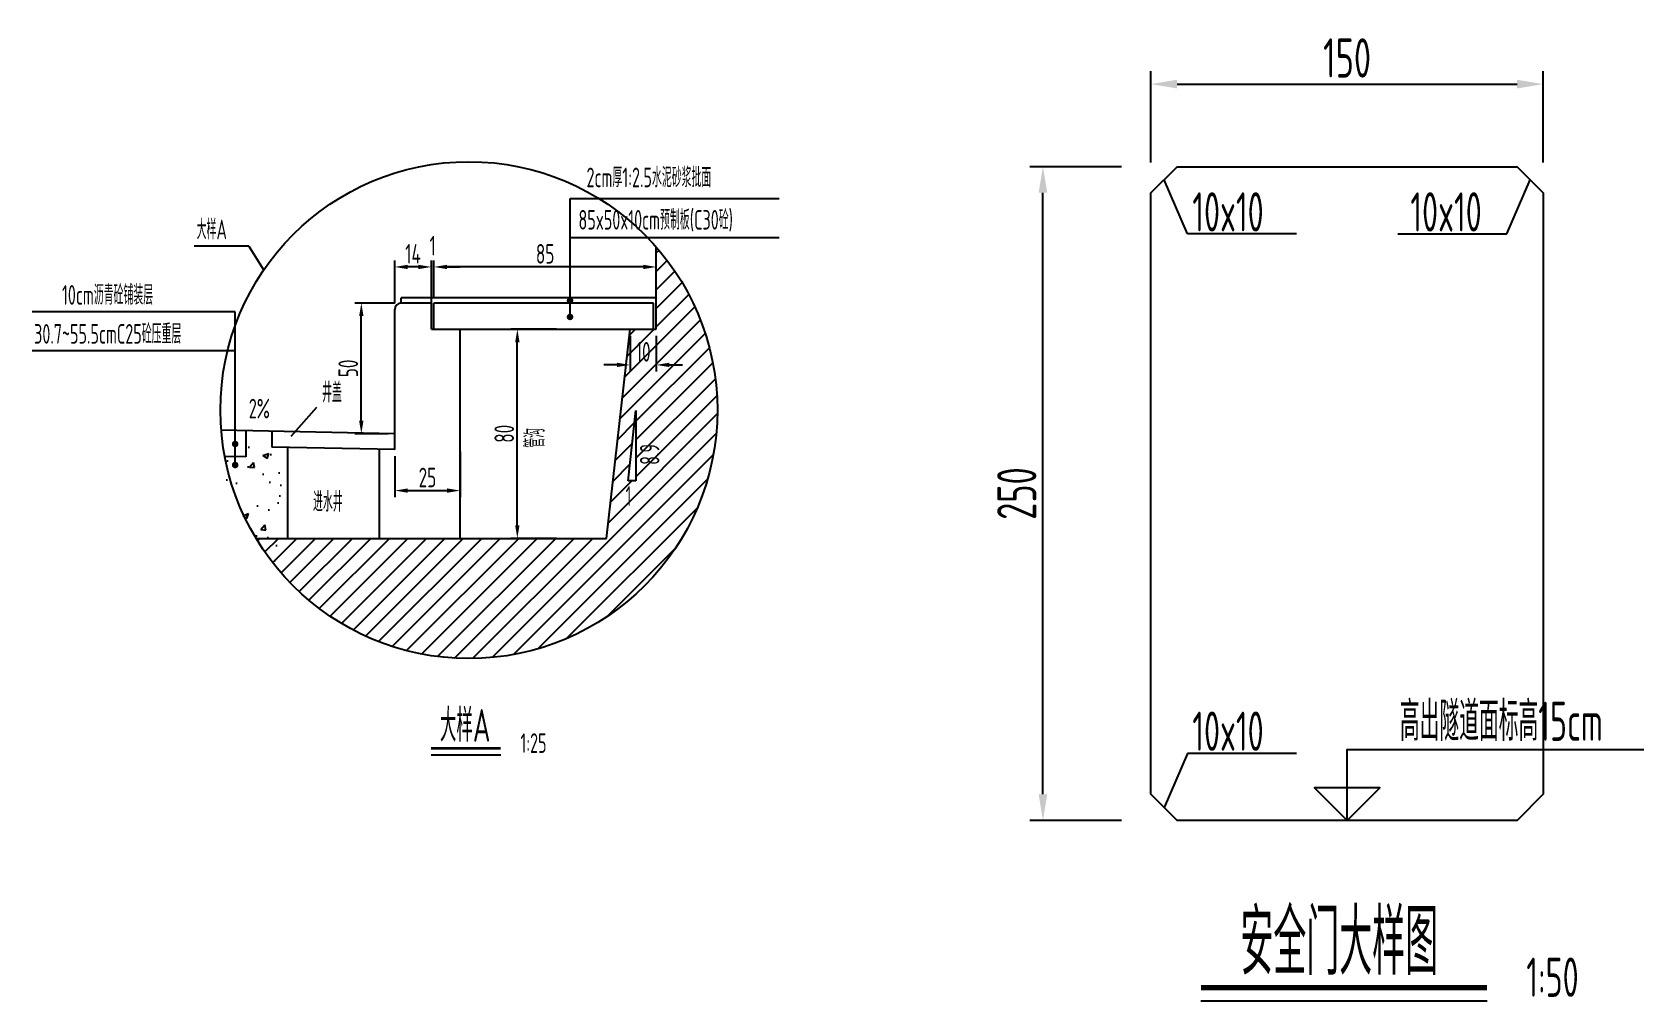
# Model space of a CAD drawing. Header units: millimetres. Extents: x -29538 to 115583, y -232866 to 15404.
# Drawn here: x -5543 to -4927, y 1940 to 2310 of the extents above; entities that cross this region are included whole.
import ezdxf
from ezdxf.enums import TextEntityAlignment as Align

# ---------------------------------------------------------------- set-up
doc = ezdxf.new("R2010")
doc.units = ezdxf.units.MM
doc.header["$LTSCALE"] = 10
doc.header["$MEASUREMENT"] = 0
for name, color, linetype in [('填充', 8, 'Continuous'), ('文字', 7, 'Continuous'), ('次轮廓线', 7, 'Continuous'), ('轮廓线', 1, 'Continuous')]:
    doc.layers.add(name, color=color, linetype=linetype)
doc.styles.get("Standard").update_dxf_attribs({"font": 'gbenor.shx', "width": 0.75, "bigfont": 'gbcbig.shx'})
doc.dimstyles.new('25', dxfattribs={"dimscale": 2.5, "dimtxt": 3, "dimasz": 2, "dimexe": 1, "dimexo": 1, "dimgap": 0.5, "dimtad": 1, "dimdec": 1, "dimdsep": 46, "dimtxsty": 'Standard', "dimcen": 0.5, "dimadec": 0, "dimazin": 0, "dimtfac": 1, "dimtdec": 1, "dimtofl": 0, "dimtmove": 2, "dimatfit": 3, "dimfxl": 0, "dimtolj": 1, "dimtzin": 0, "dimarcsym": 0})
doc.dimstyles.new('50', dxfattribs={"dimscale": 5, "dimtxt": 3, "dimasz": 2, "dimexe": 1, "dimexo": 1, "dimgap": 0.5, "dimtad": 1, "dimdec": 1, "dimdsep": 46, "dimtxsty": 'Standard', "dimcen": 0.5, "dimadec": 0, "dimazin": 0, "dimtfac": 1, "dimtdec": 1, "dimtofl": 0, "dimtmove": 2, "dimatfit": 3, "dimfxl": 0, "dimtolj": 1, "dimtzin": 0, "dimarcsym": 0})

msp = doc.modelspace()

# ---------------------------------------------------------------- texts
at = {"width": 0.7}
for p in [(-5099.73, 2234.2), (-5016.35, 2234.2), (-5099.73, 2035.63)]:
    msp.add_text('10x10', height=15, dxfattribs=at).set_placement(p)
msp.add_text('高出隧道面标高15cm', height=15, dxfattribs=at).set_placement((-4981.54, 2046.93), align=Align.MIDDLE_CENTER)
at = {"layer": '文字', "width": 0.7}
for s, height, p in [('2cm厚1:2.5水泥砂浆批面', 7.5, (-5331.36, 2251.13)), ('85x50x10cm预制板(C30砼)', 7.5, (-5334.44, 2234.93)), ('大样A', 7.5, (-5480.43, 2231.22)), ('10cm沥青砼铺装层', 7.5, (-5531.92, 2206.21)), ('30.7~55.5cmC25砼压重层', 7.5, (-5542.59, 2191.31)), ('井盖', 7.5, (-5432.46, 2168.91)), ('2%', 7.5, (-5460.49, 2162.75)), ('进水井', 7.5, (-5435.94, 2127.09)), ('1', 7.5, (-5316.41, 2129.31)), ('1:25', 7.5, (-5356.64, 2034.83)), ('1:50', 15, (-4972.02, 1941.56))]:
    msp.add_text(s, height=height, dxfattribs=at).set_placement(p)
for s, p in [('管沟', (-5347.41, 2151.51)), ('8.9', (-5303.45, 2144.99))]:
    msp.add_text(s, height=7.5, rotation=90, dxfattribs=at).set_placement(p)
for s, height, p in [('大样A', 12.5, (-5377.76, 2046.02)), ('安全门大样图', 25, (-5043.55, 1963.93))]:
    msp.add_text(s, height=height, dxfattribs=at).set_placement(p, align=Align.MIDDLE)

# ---------------------------------------------------------------- blocks, each defined once
blk = doc.blocks.new('*D68')
at = {"color": 0, "lineweight": -2}
for p, q in [((-5389.69, 2209.36), (-5389.69, 2223.16)), ((-5309.69, 2220.66), (-5384.69, 2220.66)), ((-5304.69, 2211.36), (-5304.69, 2223.16))]:
    blk.add_line(p, q, dxfattribs=at)
at = {"color": 0}
for points in [[(-5384.69, 2221.49), (-5384.69, 2219.82), (-5389.69, 2220.66)], [(-5309.69, 2221.49), (-5309.69, 2219.82), (-5304.69, 2220.66)]]:
    blk.add_solid(points, dxfattribs=at)
at = {"layer": 'Defpoints', "color": 0}
for p in [(-5389.69, 2220.66), (-5389.69, 2206.86), (-5304.69, 2208.86)]:
    blk.add_point(p, dxfattribs=at)
at = {"color": 0, "insert": (-5347.19, 2225.66), "char_height": 7.5, "attachment_point": 5}
blk.add_mtext('\\A1;85', dxfattribs=at)
blk = doc.blocks.new('*D69')
at = {"color": 0, "lineweight": -2}
for p, q in [((-5395.69, 2220.66), (-5400.69, 2220.66)), ((-5390.69, 2209.36), (-5390.69, 2223.16)), ((-5389.69, 2209.36), (-5389.69, 2223.16)), ((-5384.69, 2220.66), (-5379.69, 2220.66))]:
    blk.add_line(p, q, dxfattribs=at)
at = {"color": 0}
for points in [[(-5395.69, 2221.49), (-5395.69, 2219.82), (-5390.69, 2220.66)], [(-5384.69, 2221.49), (-5384.69, 2219.82), (-5389.69, 2220.66)]]:
    blk.add_solid(points, dxfattribs=at)
at = {"layer": 'Defpoints', "color": 0}
for p in [(-5390.69, 2220.66), (-5390.69, 2206.86), (-5389.69, 2206.86)]:
    blk.add_point(p, dxfattribs=at)
at = {"color": 0, "insert": (-5390.19, 2228.78), "char_height": 7.5, "attachment_point": 5}
blk.add_mtext('\\A1;1', dxfattribs=at)
blk = doc.blocks.new('*D70')
at = {"color": 0, "lineweight": -2}
for p, q in [((-5404.69, 2206.86), (-5404.69, 2223.16)), ((-5395.69, 2220.66), (-5399.69, 2220.66)), ((-5390.69, 2206.86), (-5390.69, 2223.16))]:
    blk.add_line(p, q, dxfattribs=at)
at = {"color": 0}
for points in [[(-5399.69, 2221.49), (-5399.69, 2219.82), (-5404.69, 2220.66)], [(-5395.69, 2221.49), (-5395.69, 2219.82), (-5390.69, 2220.66)]]:
    blk.add_solid(points, dxfattribs=at)
at = {"layer": 'Defpoints', "color": 0}
for p in [(-5404.69, 2220.66), (-5404.69, 2204.36), (-5390.69, 2204.36)]:
    blk.add_point(p, dxfattribs=at)
at = {"color": 0, "insert": (-5397.69, 2225.66), "char_height": 7.5, "attachment_point": 5}
blk.add_mtext('\\A1;14', dxfattribs=at)
blk = doc.blocks.new('*D71')
at = {"color": 0, "lineweight": -2}
for p, q in [((-5314.69, 2194.36), (-5314.69, 2180.7)), ((-5304.69, 2194.36), (-5304.69, 2180.7)), ((-5319.69, 2183.2), (-5324.69, 2183.2)), ((-5299.69, 2183.2), (-5294.69, 2183.2))]:
    blk.add_line(p, q, dxfattribs=at)
at = {"color": 0}
for points in [[(-5319.69, 2184.04), (-5319.69, 2182.37), (-5314.69, 2183.2)], [(-5299.69, 2184.04), (-5299.69, 2182.37), (-5304.69, 2183.2)]]:
    blk.add_solid(points, dxfattribs=at)
at = {"layer": 'Defpoints', "color": 0}
for p in [(-5314.69, 2196.86), (-5304.69, 2196.86), (-5314.69, 2183.2)]:
    blk.add_point(p, dxfattribs=at)
at = {"color": 0, "insert": (-5309.69, 2188.2), "char_height": 7.5, "attachment_point": 5}
blk.add_mtext('\\A1;10', dxfattribs=at)
blk = doc.blocks.new('*D72')
at = {"color": 0, "lineweight": -2}
for p, q in [((-5404.69, 2148.36), (-5404.69, 2132.64)), ((-5379.69, 2150.14), (-5379.69, 2132.64)), ((-5399.69, 2135.14), (-5384.69, 2135.14))]:
    blk.add_line(p, q, dxfattribs=at)
at = {"color": 0}
for points in [[(-5399.69, 2135.97), (-5399.69, 2134.31), (-5404.69, 2135.14)], [(-5384.69, 2135.97), (-5384.69, 2134.31), (-5379.69, 2135.14)]]:
    blk.add_solid(points, dxfattribs=at)
at = {"layer": 'Defpoints', "color": 0}
for p in [(-5379.69, 2196.86), (-5404.69, 2150.86), (-5379.69, 2135.14)]:
    blk.add_point(p, dxfattribs=at)
at = {"color": 0, "insert": (-5392.19, 2140.14), "char_height": 7.5, "attachment_point": 5}
blk.add_mtext('\\A1;25', dxfattribs=at)
blk = doc.blocks.new('*D73')
at = {"color": 0, "lineweight": -2}
for p, q in [((-5342.82, 2196.86), (-5360.32, 2196.86)), ((-5357.82, 2121.86), (-5357.82, 2191.86)), ((-5342.82, 2116.86), (-5360.32, 2116.86))]:
    blk.add_line(p, q, dxfattribs=at)
at = {"color": 0}
for points in [[(-5358.65, 2191.86), (-5356.98, 2191.86), (-5357.82, 2196.86)], [(-5358.65, 2121.86), (-5356.98, 2121.86), (-5357.82, 2116.86)]]:
    blk.add_solid(points, dxfattribs=at)
at = {"layer": 'Defpoints', "color": 0}
for p in [(-5357.82, 2196.86), (-5314.69, 2196.86), (-5323.68, 2116.86)]:
    blk.add_point(p, dxfattribs=at)
at = {"color": 0, "insert": (-5362.82, 2156.86), "char_height": 7.5, "attachment_point": 5, "rotation": 90}
blk.add_mtext('\\A1;80', dxfattribs=at)
blk = doc.blocks.new('*D74')
at = {"color": 0, "lineweight": -2}
for p, q in [((-5404.69, 2206.86), (-5419.97, 2206.86)), ((-5417.47, 2161.86), (-5417.47, 2201.86)), ((-5407.19, 2156.86), (-5419.97, 2156.86))]:
    blk.add_line(p, q, dxfattribs=at)
at = {"color": 0}
for points in [[(-5418.31, 2201.86), (-5416.64, 2201.86), (-5417.47, 2206.86)], [(-5418.31, 2161.86), (-5416.64, 2161.86), (-5417.47, 2156.86)]]:
    blk.add_solid(points, dxfattribs=at)
at = {"layer": 'Defpoints', "color": 0}
for p in [(-5417.47, 2206.86), (-5402.19, 2206.86), (-5404.69, 2156.86)]:
    blk.add_point(p, dxfattribs=at)
at = {"color": 0, "insert": (-5422.47, 2181.86), "char_height": 7.5, "attachment_point": 5, "rotation": 90}
blk.add_mtext('\\A1;50', dxfattribs=at)
blk = doc.blocks.new('*D184')
at = {"color": 0, "lineweight": -2}
for p, q in [((-5126.84, 2259), (-5161.84, 2259)), ((-5156.84, 2019), (-5156.84, 2249)), ((-5126.84, 2009), (-5161.84, 2009))]:
    blk.add_line(p, q, dxfattribs=at)
at = {"color": 0}
for points in [[(-5158.5, 2249), (-5155.17, 2249), (-5156.84, 2259)], [(-5158.5, 2019), (-5155.17, 2019), (-5156.84, 2009)]]:
    blk.add_solid(points, dxfattribs=at)
at = {"layer": 'Defpoints', "color": 0}
for p in [(-5156.84, 2259), (-5040.54, 2259), (-5040.54, 2009)]:
    blk.add_point(p, dxfattribs=at)
at = {"color": 0, "insert": (-5166.84, 2134), "char_height": 15, "attachment_point": 5, "rotation": 90}
blk.add_mtext('\\A1;250', dxfattribs=at)
blk = doc.blocks.new('*D185')
at = {"color": 0, "lineweight": -2}
for p, q in [((-5115.54, 2260.56), (-5115.54, 2295.56)), ((-4965.54, 2260.56), (-4965.54, 2295.56)), ((-5105.54, 2290.56), (-4975.54, 2290.56))]:
    blk.add_line(p, q, dxfattribs=at)
at = {"color": 0}
for points in [[(-5105.54, 2292.23), (-5105.54, 2288.9), (-5115.54, 2290.56)], [(-4975.54, 2292.23), (-4975.54, 2288.9), (-4965.54, 2290.56)]]:
    blk.add_solid(points, dxfattribs=at)
at = {"layer": 'Defpoints', "color": 0}
for p in [(-4965.54, 2290.56), (-5115.54, 2249), (-4965.54, 2249)]:
    blk.add_point(p, dxfattribs=at)
at = {"color": 0, "insert": (-5040.54, 2300.56), "char_height": 15, "attachment_point": 5}
blk.add_mtext('\\A1;150', dxfattribs=at)

# ---------------------------------------------------------------- dimensions: what is measured, and where the dimension line sits
for base, p1, p2, dimstyle, picture, middle in [((-4965.54, 2290.56), (-5115.54, 2249), (-4965.54, 2249), '50', '*D185', (-5040.54, 2300.56)), ((-5390.69, 2220.66), (-5389.69, 2206.86), (-5390.69, 2206.86), '25', '*D69', (-5390.19, 2228.78)), ((-5404.69, 2220.66), (-5390.69, 2204.36), (-5404.69, 2204.36), '25', '*D70', (-5397.69, 2225.66)), ((-5389.69, 2220.66), (-5304.69, 2208.86), (-5389.69, 2206.86), '25', '*D68', (-5347.19, 2225.66)), ((-5379.69, 2135.14), (-5404.69, 2150.86), (-5379.69, 2196.86), '25', '*D72', (-5392.19, 2140.14)), ((-5314.69, 2183.2), (-5304.69, 2196.86), (-5314.69, 2196.86), '25', '*D71', (-5309.69, 2188.2))]:
    dim = msp.add_linear_dim(base=base, p1=p1, p2=p2, dimstyle=dimstyle)
    dim.commit()
    dim.dimension.update_dxf_attribs({"geometry": picture, "text_midpoint": middle})
for base, p1, p2, dimstyle, picture, middle in [((-5156.84, 2259), (-5040.54, 2009), (-5040.54, 2259), '50', '*D184', (-5166.84, 2134)), ((-5417.47, 2206.86), (-5404.69, 2156.86), (-5402.19, 2206.86), '25', '*D74', (-5422.47, 2181.86)), ((-5357.82, 2196.86), (-5323.68, 2116.86), (-5314.69, 2196.86), '25', '*D73', (-5362.82, 2156.86))]:
    dim = msp.add_linear_dim(base=base, p1=p1, p2=p2, angle=90, dimstyle=dimstyle)
    dim.commit()
    dim.dimension.update_dxf_attribs({"geometry": picture, "text_midpoint": middle})

# ---------------------------------------------------------------- hatches: boundary and pattern name
at = {"layer": '填充'}
h = msp.add_hatch(dxfattribs=at)
h.set_pattern_fill('ANSI31', color=256, scale=40, style=0)
h.paths.add_polyline_path([(-5457.71, 2116.86, 0.759891), (-5281.34, 2165.9, 0.18102), (-5304.69, 2228.28), (-5304.69, 2196.86), (-5314.69, 2196.86), (-5323.68, 2116.86)])
h.paths.add_polyline_path([(-5315.48, 2138.93), (-5312.47, 2165.7), (-5312.47, 2138.93)], flags=16)
h.paths.add_polyline_path([(-5313.68, 2193.83), (-5305.71, 2193.83), (-5305.71, 2182.58), (-5313.68, 2182.58)], flags=24)
h.paths.add_polyline_path([(-5317.16, 2128.22), (-5313.47, 2128.22), (-5313.47, 2136.66), (-5317.16, 2136.66)], flags=24)
h.paths.add_polyline_path([(-5301.97, 2144.16), (-5301.97, 2153.57), (-5310.87, 2153.57), (-5310.87, 2144.16)], flags=24)
h = msp.add_hatch(dxfattribs=at)
h.set_pattern_fill('AR-CONC', color=256, scale=0.125, style=0)
h.set_pattern_definition([(50, (-6665.235, 416.772), (22.77308, -1.99239), [2.38125, -26.19375]), (355, (-6665.235, 416.772), (-4.40535, 23.88208), [1.905, -20.955]), (100.451, (-6663.338, 416.606), (18.36781, 21.88959), [2.02375, -22.26125]), (46.1842, (-6665.235, 423.122), (33.88488, -5.2553), [3.5719, -39.2906]), (96.6356, (-6662.41, 422.684), (29.67553, 30.9282), [3.0356, -33.3919]), (351.184, (-6665.235, 423.122), (29.6756, 30.92814), [2.8575, -31.4325]), (21, (-6662.06, 421.534), (18.95186, -12.78319), [2.38125, -26.19375]), (326, (-6662.06, 421.534), (7.72525, 23.0235), [1.905, -20.955]), (71.4514, (-6660.48, 420.47), (26.67706, 10.24036), [2.02375, -22.26125]), (37.5, (-6665.235, 416.772), (0.386075, 10.56938), [0, -20.701, 0, -21.2725, 0, -21.034375]), (7.5, (-6665.235, 416.772), (8.35246, 12.52257), [0, -12.1285, 0, -20.22475, 0, -8.016875]), (327.5, (-6672.3155, 416.772), (16.948824, -0.716093), [0, -7.9375, 0, -24.765, 0, -32.86125]), (317.5, (-6675.49, 416.772), (18.51615, 3.17831), [0, -10.31875, 0, -16.4465, 0, -23.33625])])
h.paths.add_polyline_path([(-5445.69, 2151.68), (-5451.69, 2151.8), (-5451.69, 2157.8), (-5461.69, 2158), (-5461.69, 2149), (-5468.35, 2149.14), (-5468.35, 2145.38, -0.414214), (-5467.89, 2144.92, -1), (-5468.81, 2144.92, -0.414214), (-5468.35, 2145.38), (-5468.35, 2149.14), (-5472.04, 2149.21, 0.134495), (-5451.57, 2107.86), (-5445.69, 2107.86)])

# ---------------------------------------------------------------- linework, layer by layer
for p, q in [((-5101.57, 2233.34), (-5110.54, 2254)), ((-4979.52, 2233.34), (-4970.54, 2254)), ((-5337.67, 2201.54), (-5337.67, 2246.77)), ((-5059.93, 2233.34), (-5101.57, 2233.34)), ((-5021.15, 2233.34), (-4979.52, 2233.34)), ((-5460.54, 2228.62), (-5481.35, 2228.62)), ((-5460.54, 2228.62), (-5454.98, 2219.87)), ((-5390.78, 2034.08), (-5364.14, 2034.08)), ((-5101.57, 2034.65), (-5110.54, 2014)), ((-5059.93, 2034.65), (-5101.57, 2034.65)), ((-5096.44, 1940.06), (-4987.02, 1940.06))]:
    msp.add_line(p, q)
at = {"const_width": 1.25}
for points in [[(-5338.3, 2207.8, 1), (-5337.05, 2207.8, 1)], [(-5338.3, 2201.54, 1), (-5337.05, 2201.54, 1)], [(-5466.34, 2152.95, 1), (-5465.09, 2152.95, 1)], [(-5466.34, 2144.92, 1), (-5465.09, 2144.92, 1)]]:
    msp.add_lwpolyline(points, format="xyb", close=True, dxfattribs=at)
for points, const_width in [([(-5390.78, 2036.58), (-5364.14, 2036.58)], 1), ([(-5096.44, 1945.06), (-4987.02, 1945.06)], 2)]:
    msp.add_lwpolyline(points, dxfattribs=dict(const_width=const_width))
msp.add_lwpolyline([(-5040.54, 2009), (-5028.04, 2021.5), (-5053.04, 2021.5), (-5040.54, 2009), (-5040.54, 2036.09), (-4927.1, 2036.09)])
msp.add_circle((-5376.34, 2165.9), 95)
at = {"layer": '次轮廓线', "ltscale": 100}
for p, q in [((-5337.67, 2246.77), (-5257.7, 2246.77)), ((-5337.67, 2231.93), (-5257.7, 2231.93)), ((-5465.72, 2203.5), (-5543.31, 2203.5)), ((-5465.72, 2144.92), (-5465.72, 2203.5)), ((-5465.72, 2188.6), (-5543.31, 2188.6))]:
    msp.add_line(p, q, dxfattribs=at)
at = {"layer": '次轮廓线'}
for p, q in [((-5304.69, 2196.86), (-5304.69, 2228.28)), ((-5304.69, 2208.86), (-5402.19, 2208.86)), ((-5402.19, 2206.86), (-5402.19, 2208.86)), ((-5323.68, 2116.86), (-5314.69, 2196.86)), ((-5444.27, 2155.95), (-5434.49, 2167.02)), ((-5315.48, 2138.93), (-5312.47, 2165.7)), ((-5312.47, 2165.7), (-5312.47, 2138.93)), ((-5461.69, 2158), (-5461.69, 2148)), ((-5312.47, 2138.93), (-5315.48, 2138.93)), ((-5457.71, 2116.86), (-5323.68, 2116.86))]:
    msp.add_line(p, q, dxfattribs=at)
at = {"layer": '轮廓线'}
for p, q in [((-5390.69, 2206.86), (-5402.19, 2206.86)), ((-5390.69, 2196.86), (-5390.69, 2206.86)), ((-5305.69, 2206.86), (-5389.69, 2206.86)), ((-5389.69, 2196.86), (-5389.69, 2206.86)), ((-5305.69, 2196.86), (-5305.69, 2206.86)), ((-5404.69, 2150.86), (-5404.69, 2204.36)), ((-5390.69, 2196.86), (-5304.69, 2196.86)), ((-5379.69, 2116.86), (-5379.69, 2196.86)), ((-5404.69, 2156.86), (-5471.03, 2158.19)), ((-5461.69, 2158), (-5461.69, 2148)), ((-5451.69, 2157.8), (-5451.69, 2151.8)), ((-5404.69, 2150.86), (-5451.69, 2151.8)), ((-5445.69, 2151.68), (-5445.69, 2116.86)), ((-5410.69, 2150.98), (-5410.69, 2116.86)), ((-5461.69, 2148), (-5469.86, 2148.17))]:
    msp.add_line(p, q, dxfattribs=at)
msp.add_lwpolyline([(-5115.54, 2019), (-5115.54, 2249), (-5105.54, 2259), (-4975.54, 2259), (-4965.54, 2249), (-4965.54, 2019), (-4975.54, 2009), (-5105.54, 2009)], close=True, dxfattribs=at)
msp.add_arc((-5402.19, 2204.36), 2.5, 90, 180, dxfattribs=at)

msp.set_redraw_order([(e.dxf.handle, doc.entitydb.next_handle()) for e in msp.query("TEXT MTEXT ATTDEF DIMENSION ARC_DIMENSION")])  # texts and dimensions are drawn at this point

doc.saveas('drawing.dxf')
